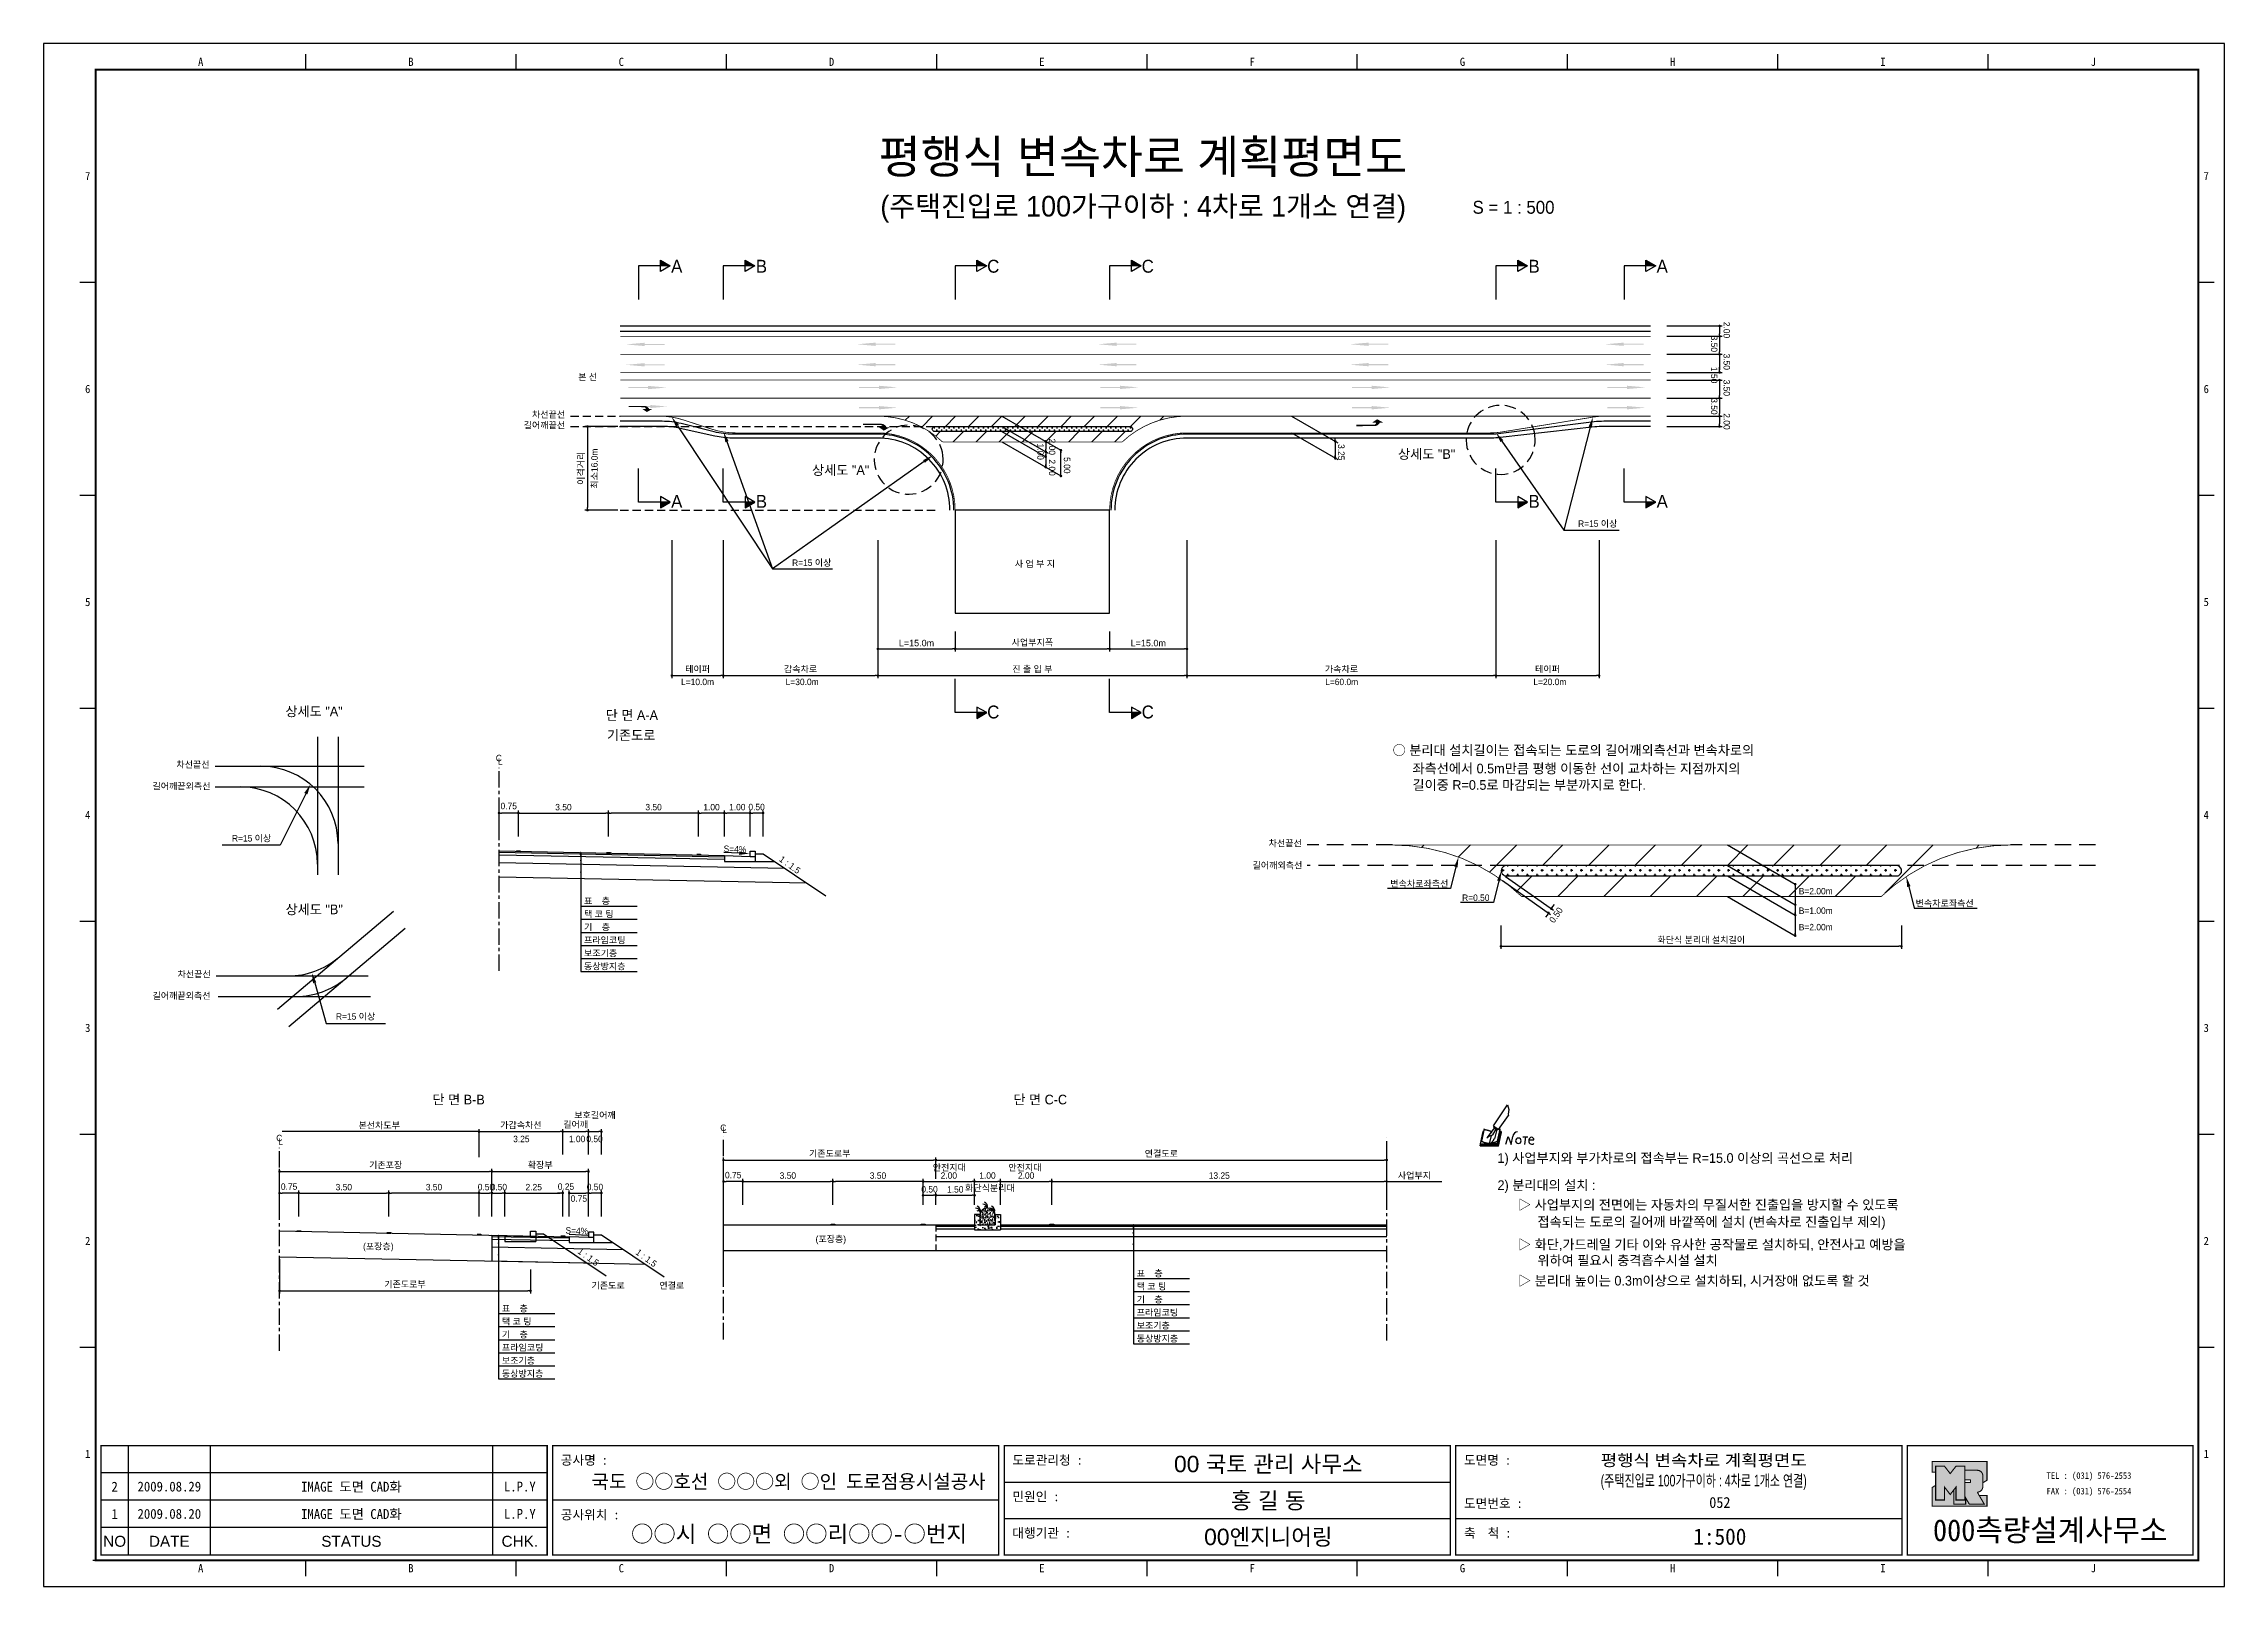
# Model space of a CAD drawing. Header units: millimetres. Extents: x 517 to 940, y 0 to 299.
import ezdxf
from ezdxf.enums import TextEntityAlignment as Align

# ---------------------------------------------------------------- set-up
doc = ezdxf.new("R2010")
doc.units = ezdxf.units.MM
doc.linetypes.add('CENTER', pattern=[50.8, 31.75, -6.35, 6.35, -6.35])
doc.linetypes.add('HIDDEN', pattern=[9.525, 6.35, -3.175])
for name, color, linetype in [('CC-GSTR-0004', 4, 'Continuous'), ('CM-LANE-0030', 30, 'Continuous'), ('CZ-DIMT-0002', 7, 'Continuous'), ('CZ-EXST-0002', 1, 'Continuous'), ('CZ-LIN1-0007', 7, 'Continuous'), ('CZ-LIN2-0003', 3, 'Continuous'), ('CZ-LINE-0001', 7, 'Continuous'), ('CZ-TEXT-BOX0', 7, 'Continuous'), ('TITLE', 7, 'Continuous')]:
    doc.layers.add(name, color=color, linetype=linetype)
doc.styles.add('견고딕', font='arial.ttf')
doc.styles.add('돋움', font='')
doc.styles.add('돋음체', font='')
doc.styles.get('돋움').set_extended_font_data('Dotum')
doc.styles.get('돋음체').set_extended_font_data('DotumChe')

msp = doc.modelspace()

# ---------------------------------------------------------------- texts
at = {"layer": 'CZ-DIMT-0002', "style": '돋움'}
for s, height, p in [('A', 2.5, (639.62, 256.03)), ('B', 2.5, (656.06, 256.03)), ('C', 2.5, (701.06, 256.03)), ('C', 2.5, (731.06, 256.03)), ('B', 2.5, (806.06, 256.03)), ('A', 2.5, (830.93, 256.03)), ('본 선', 1.25, (622.32, 234.57)), ('길어깨끝선', 1.25, (613.93, 225.18)), ('차선끝선', 1.25, (614.73, 227.27)), ('상세도 "B"', 1.875, (785.2, 219.59)), ('상세도 "A"', 1.875, (671.44, 216.47)), ('A', 2.5, (639.62, 210.4)), ('B', 2.5, (656.06, 210.4)), ('B', 2.5, (806.06, 210.4)), ('A', 2.5, (830.93, 210.4)), ('R=15 이상', 1.25, (818.41, 206.08)), ('R=15 이상', 1.25, (665.82, 198.5)), ('사 업 부 지', 1.25, (709.15, 198.28)), ('L=10.0m', 1.25, (643.66, 175.37)), ('L=30.0m', 1.25, (663.96, 175.37)), ('L=60.0m', 1.25, (768.7, 175.37)), ('L=20.0m', 1.25, (809.12, 175.37)), ('C', 2.5, (701.06, 169.53)), ('C', 2.5, (731.06, 169.53)), ('C', 1.25, (605.08, 160.6)), ('차선끝선', 1.25, (545.7, 159.34)), ('L', 1.25, (605.34, 159.94)), ('길어깨끝외측선', 1.25, (543.47, 155.14)), ('R=15 이상', 1.25, (557.08, 145.02)), ('차선끝선', 1.25, (757.75, 144.06)), ('차선끝선', 1.25, (545.93, 118.65)), ('길어깨끝외측선', 1.25, (543.48, 114.47)), ('R=15 이상', 1.25, (577.27, 110.45)), ('C', 1.25, (648.65, 88.84)), ('L', 1.25, (648.91, 88.44)), ('C', 1.25, (562.45, 86.86)), ('L', 1.25, (562.71, 86.2))]:
    msp.add_text(s, height=height, dxfattribs=at).set_placement(p, align=Align.MIDDLE_CENTER)
for s, rotation, p in [('3.50', 270, (840.4, 242.56)), ('2.00', 270, (842.83, 245.25)), ('3.50', 270, (842.83, 239.09)), ('1.50', 270, (840.4, 236.5)), ('3.50', 270, (842.83, 234.03)), ('3.50', 270, (840.4, 230.42)), ('2.00', 270, (842.83, 227.5)), ('최소16.0m', 90, (624.26, 212.88))]:
    msp.add_text(s, height=1.25, rotation=rotation, dxfattribs=at).set_placement(p)
for s, p in [('○ 분리대 설치길이는 접속되는 도로의 길어깨외측선과 변속차로의', (778.6, 162.12)), ('좌측선에서 0.5m만큼 평행 이동한 선이 교차하는 지점까지의', (782.45, 158.56)), ('길이중 R=0.5로 마감되는 부분까지로 한다.', (782.45, 155.37)), ('1) 사업부지와 부가차로의 접속부는 R=15.0 이상의 곡선으로 처리', (798.95, 82.98)), ('2) 분리대의 설치 :', (798.95, 77.71)), ('▷ 사업부지의 전면에는 자동차의 무질서한 진출입을 방지할 수 있도록', (802.93, 73.91)), ('접속되는 도로의 길어깨 바깥쪽에 설치 (변속차로 진출입부 제외)', (806.71, 70.59)), ('▷ 화단,가드레일 기타 이와 유사한 공작물로 설치하되, 안전사고 예방을', (802.93, 66.19)), ('위하여 필요시 충격흡수시설 설치', (806.71, 63.12)), ('▷ 분리대 높이는 0.3m이상으로 설치하되, 시거장애 없도록 할 것', (802.93, 59.17))]:
    msp.add_text(s, height=1.875, dxfattribs=at).set_placement(p, align=Align.MIDDLE_LEFT)
for s, rotation, p in [('S=4%', 357.7094, (650.92, 142.92)), ('1 : 1.5', 323.8881, (661.58, 139.88)), ('S=4%', 357.7094, (620.22, 68.86)), ('1 : 1.5', 323.8881, (622.46, 63.77)), ('1 : 1.5', 323.8881, (633.71, 63.57))]:
    msp.add_text(s, height=1.25, rotation=rotation, dxfattribs=at).set_placement(p, align=Align.MIDDLE_CENTER)
for s, p in [('길어깨외측선', (751.4, 139.15)), ('변속차로좌측선', (778.14, 135.59)), ('표    층', (621.62, 132.22)), ('R=0.50', (792.08, 132.87)), ('B=2.00m', (857.44, 134.14)), ('B=1.00m', (857.44, 130.35)), ('변속차로좌측선', (880.13, 131.79)), ('기    층', (621.62, 127.16)), ('택 코 팅', (621.62, 129.69)), ('B=2.00m', (857.44, 127.16)), ('프라임코팅', (621.62, 124.62)), ('보조기층', (621.62, 122.09)), ('동상방지층', (621.62, 119.56)), ('3.25', (607.86, 86.05)), ('1.00', (618.68, 86.05)), ('0.50', (622.07, 86.05)), ('안전지대', (689.32, 80.51)), ('안전지대', (703.99, 80.51)), ('화단식분리대', (695.59, 76.54)), ('사업부지', (779.6, 78.95)), ('(포장층)', (666.57, 66.63)), ('(포장층)', (578.72, 65.22)), ('표    층', (728.91, 59.97)), ('기존도로', (623.06, 57.61)), ('연결로', (636.25, 57.61)), ('기    층', (728.91, 54.91)), ('택 코 팅', (728.91, 57.44)), ('표    층', (605.67, 53.17)), ('택 코 팅', (605.67, 50.64)), ('프라임코팅', (728.91, 52.38)), ('보조기층', (728.91, 49.85)), ('프라임코팅', (605.67, 45.57)), ('기    층', (605.67, 48.1)), ('동상방지층', (728.91, 47.32)), ('보조기층', (605.67, 43.04)), ('동상방지층', (605.67, 40.51))]:
    msp.add_text(s, height=1.25, dxfattribs=at).set_placement(p)
at = {"layer": 'CZ-DIMT-0002', "char_height": 1.25, "attachment_point": 5, "style": '돋움'}
for s, insert, rotation in [('1.00', (710.23, 220.04), 270), ('\\A1;2.00', (712.49, 221), 270), ('3.25', (768.62, 219.93), 270), ('2.00', (712.49, 216.96), 270), ('5.00', (715.38, 217.39), 270), ('\\A1;0.50', (810.32, 130.12), 54.9032)]:
    msp.add_mtext(s, dxfattribs=dict(at, insert=insert, rotation=rotation))
at = {"layer": 'CZ-DIMT-0002', "insert": (581.86, 89.24), "char_height": 1.25, "attachment_point": 5, "style": '돋움'}
msp.add_mtext('본선차도부', dxfattribs=at)
at = {"layer": 'CZ-LINE-0001', "insert": (621.08, 216.81), "char_height": 1.25, "attachment_point": 5, "rotation": 90, "style": '돋움'}
msp.add_mtext('\\A1;이격거리', dxfattribs=at)
at = {"layer": 'CZ-LINE-0001', "char_height": 1.25, "attachment_point": 5, "style": '돋움'}
for s, insert in [('\\A1;{\\fArial|b0|i0|c0|p32;L=15.0m}', (686.16, 182.9)), ('\\A1;사업부지폭', (708.66, 182.96)), ('\\A1;{\\fArial|b0|i0|c0|p32;L=15.0m}', (731.16, 182.9)), ('\\A1;테이퍼', (643.66, 177.79)), ('\\A1;감속차로', (663.66, 177.79)), ('\\A1;진 출 입 부', (708.66, 177.79)), ('\\A1;가속차로', (768.66, 177.79)), ('\\A1;테이퍼', (808.66, 177.79)), ('\\A1;0.75', (607, 151.28)), ('\\A1;3.50', (617.62, 151.06)), ('\\A1;3.50', (635.12, 151.06)), ('\\A1;1.00', (646.37, 151.06)), ('\\A1;1.00', (651.37, 151.06)), ('\\A1;0.50', (655.12, 151.08)), ('\\A1;화단식 분리대 설치길이', (838.5, 125.26)), ('\\A1;가감속차선', (609.36, 89.3)), ('\\A1;길어깨', (619.99, 89.42)), ('\\A1;보호길어깨', (623.74, 91.22)), ('\\A1;기존포장', (583.11, 81.55)), ('\\A1;확장부', (613.11, 81.55)), ('\\A1;기존도로부', (669.32, 83.79)), ('\\A1;연결도로', (733.69, 83.78)), ('\\A1;0.75', (564.36, 77.42)), ('\\A1;3.50', (574.99, 77.32)), ('\\A1;3.50', (592.49, 77.32)), ('\\A1;0.50', (602.58, 77.33)), ('\\A1;0.50', (605.08, 77.33)), ('\\A1;2.25', (611.86, 77.32)), ('\\A1;0.25', (618.11, 77.42)), ('\\A1;0.50', (623.74, 77.34)), ('\\A1;0.75', (650.57, 79.66)), ('\\A1;3.50', (661.19, 79.56)), ('\\A1;3.50', (678.69, 79.56)), ('\\A1;0.50', (688.69, 76.9)), ('\\A1;2.00', (692.44, 79.56)), ('\\A1;1.50', (693.69, 76.88)), ('\\A1;1.00', (699.94, 79.56)), ('\\A1;2.00', (707.44, 79.56)), ('\\A1;13.25', (744.94, 79.56)), ('\\A1;0.75', (620.61, 75.1)), ('\\A1;기존도로부', (586.86, 58.41))]:
    msp.add_mtext(s, dxfattribs=dict(at, insert=insert))
at = {"layer": 'CZ-TEXT-BOX0', "style": '돋움'}
for s, p in [('상세도 "A"', (569.21, 169.65)), ('단 면 A-A', (630.9, 168.92)), ('기존도로', (630.76, 165.03)), ('상세도 "B"', (569.23, 131.22)), ('단 면 B-B', (597.27, 94.32)), ('단 면 C-C', (710.18, 94.32))]:
    msp.add_text(s, height=1.875, dxfattribs=at).set_placement(p, align=Align.MIDDLE_CENTER)
at = {"layer": 'TITLE', "color": 3, "linetype": 'Continuous', "style": '돋음체'}
for s, p in [('A', (547.2, 295.7)), ('B', (588.02, 295.7)), ('C', (628.85, 295.7)), ('D', (669.67, 295.7)), ('E', (710.5, 295.7)), ('F', (751.32, 295.7)), ('G', (792.15, 295.7)), ('H', (832.97, 295.7)), ('I', (873.79, 295.7)), ('J', (914.62, 295.7)), ('7', (525.27, 273.53)), ('7', (936.54, 273.53)), ('6', (525.27, 232.2)), ('6', (936.54, 232.2)), ('5', (525.27, 190.87)), ('5', (936.54, 190.87)), ('4', (525.27, 149.54)), ('4', (936.54, 149.54)), ('3', (525.27, 108.22)), ('3', (936.54, 108.22)), ('2', (525.27, 66.89)), ('2', (936.54, 66.89)), ('1', (525.27, 25.56)), ('1', (936.54, 25.56)), ('A', (547.2, 3.38)), ('B', (588.02, 3.38)), ('C', (628.85, 3.38)), ('D', (669.67, 3.38)), ('E', (710.5, 3.38)), ('F', (751.32, 3.38)), ('G', (792.15, 3.38)), ('H', (832.97, 3.38)), ('I', (873.79, 3.38)), ('J', (914.62, 3.38))]:
    msp.add_text(s, height=1.59, dxfattribs=at).set_placement(p, align=Align.MIDDLE)
at = {"layer": 'TITLE', "style": '돋움'}
for s, height, p in [('평행식 변속차로 계획평면도', 6.5, (730.12, 277.31)), ('(주택진입로 100가구이하 : 4차로 1개소 연결)', 4, (730.17, 267.68))]:
    msp.add_text(s, height=height, dxfattribs=at).set_placement(p, align=Align.MIDDLE_CENTER)
msp.add_text('S = 1 : 500', height=2.5, dxfattribs=at).set_placement((794.11, 267.47), align=Align.MIDDLE_LEFT)
at = {"layer": 'TITLE', "style": '돋음체'}
for s, p in [('공사명 : ', (617.11, 23.46)), ('도로관리청 :', (704.78, 23.46)), ('도면명 :', (792.45, 23.46)), ('민원인 :', (704.78, 16.38)), ('도면번호 :', (792.45, 15.06)), ('공사위치 :', (617.11, 12.85)), ('대행기관 :', (704.78, 9.31)), ('축  척 :', (792.45, 9.31))]:
    msp.add_text(s, height=1.804, dxfattribs=at).set_placement(p)
at = {"layer": 'TITLE', "color": 7, "linetype": 'Continuous'}
for s, height, style, p in [('00 국토 관리 사무소', 3.1832, '견고딕', (754.45, 23.63)), ('국도 ○○호선 ○○○외 ○인 도로점용시설공사', 2.7, '돋음체', (661.33, 20.24)), ('홍 길 동', 3.183, '견고딕', (754.45, 16.56)), ('○○시 ○○면 ○○리○○-○번지', 3.1832, '돋음체', (663.35, 10.08)), ('00엔지니어링', 3.183, '견고딕', (754.45, 9.49))]:
    msp.add_text(s, height=height, dxfattribs=dict(at, style=style)).set_placement(p, align=Align.MIDDLE)
at = {"layer": 'TITLE', "style": '돋움'}
for s, width, p, p2 in [('평행식 변속차로 계획평면도', 1.010039, (818.99, 23.2), (858.99, 23.2)), ('(주택진입로 100가구이하 : 4차로 1개소 연결)', 0.618876, (818.99, 19.25), (858.99, 19.25))]:
    msp.add_text(s, height=2.25, dxfattribs=dict(at, width=width)).set_placement(p, p2, align=Align.FIT)
at = {"layer": 'TITLE', "color": 180, "style": '돋음체'}
for s, p in [('TEL : (031) 576-2553', (905.55, 20.72)), ('FAX : (031) 576-2554', (905.55, 17.7))]:
    msp.add_text(s, height=1.2733, dxfattribs=at).set_placement(p)
at = {"layer": 'TITLE', "color": 1, "linetype": 'Continuous', "style": '돋음체'}
msp.add_text('2', height=1.91, dxfattribs=at).set_placement((530.5, 19.21), align=Align.MIDDLE)
at = {"layer": 'TITLE', "linetype": 'Continuous'}
for s, height, style, p in [('2009.08.29', 1.91, '돋음체', (541.11, 19.21)), ('L.P.Y', 1.91, '돋음체', (609.15, 19.21)), ('052', 2.122, '돋음체', (842.12, 16.12)), ('1', 1.91, '돋음체', (530.5, 13.91)), ('2009.08.20', 1.91, '돋음체', (541.11, 13.91)), ('L.P.Y', 1.91, '돋음체', (609.15, 13.91)), ('NO', 2.122, '견고딕', (530.5, 8.6)), ('DATE', 2.122, '견고딕', (541.11, 8.6)), ('STATUS', 2.122, '견고딕', (576.46, 8.6)), ('CHK.', 2.122, '견고딕', (609.15, 8.6)), ('1:500', 3.183, '돋음체', (842.12, 9.49))]:
    msp.add_text(s, height=height, dxfattribs=dict(at, style=style)).set_placement(p, align=Align.MIDDLE)
at = {"layer": 'TITLE', "style": '돋음체'}
for p in [(576.46, 19.21), (576.46, 13.91)]:
    msp.add_text('IMAGE 도면 CAD화', height=1.9099, dxfattribs=at).set_placement(p, align=Align.MIDDLE)
at = {"layer": 'TITLE', "color": 180, "style": '돋음체'}
msp.add_text('000측량설계사무소', height=4.244, dxfattribs=at).set_placement((906.25, 8.63), align=Align.CENTER)

# ---------------------------------------------------------------- blocks, each defined once
blk = doc.blocks.new('note')
for p, q in [((0.85, 3.5), (3.53, 7.57)), ((1.8, 2.79), (3.74, 5.46)), ((3.53, 7.57), (3.8, 6.64)), ((3.8, 6.64), (3.69, 5.72)), ((3.69, 5.72), (3.74, 5.46)), ((-1.24, 2.36), (-1.77, 0)), ((-1.77, 0), (1.77, 0)), ((-1.77, 0), (-1.77, -0.3)), ((-1.53, 0.52), (-1.55, 0.54)), ((-1.01, 2.9), (-1.53, 0.52)), ((-1.48, 0.48), (-1.53, 0.52)), ((-1.43, 0.44), (-1.48, 0.48)), ((-1.38, 0.41), (-1.43, 0.44)), ((-1.33, 0.4), (-1.38, 0.41)), ((-1.27, 0.37), (-1.33, 0.4)), ((-1.22, 0.35), (-1.27, 0.37)), ((-1.13, 2.36), (-1.24, 2.36)), ((-1.17, 0.33), (-1.22, 0.35)), ((-1.12, 0.32), (-1.17, 0.33)), ((-1.02, 0.25), (-1.12, 0.32)), ((-0.97, 0.22), (-1.02, 0.25)), ((-1, 2.9), (-1.01, 2.9)), ((-0.98, 2.85), (-1, 2.9)), ((-0.95, 2.8), (-0.98, 2.85)), ((-0.93, 0.21), (-0.97, 0.22)), ((-0.9, 2.75), (-0.95, 2.8)), ((-0.88, 0.19), (-0.93, 0.21)), ((-0.85, 2.72), (-0.9, 2.75)), ((-0.8, 0.18), (-0.88, 0.19)), ((-0.79, 2.69), (-0.85, 2.72)), ((-0.75, 0.17), (-0.8, 0.18)), ((-0.74, 2.68), (-0.79, 2.69)), ((-0.7, 0.16), (-0.75, 0.17)), ((-0.69, 2.65), (-0.74, 2.68)), ((-0.64, 0.15), (-0.7, 0.16)), ((-0.64, 2.65), (-0.69, 2.65)), ((-0.59, 2.63), (-0.64, 2.65)), ((-0.58, 0.14), (-0.64, 0.15)), ((-0.54, 2.62), (-0.59, 2.63)), ((-0.53, 0.13), (-0.58, 0.14)), ((-0.48, 2.61), (-0.54, 2.62)), ((-0.48, 0.12), (-0.53, 0.13)), ((-0.43, 2.61), (-0.48, 2.61)), ((-0.43, 0.11), (-0.48, 0.12)), ((0.75, 2.77), (-0.46, 1.16)), ((0.37, 2.24), (-0.46, 1.16)), ((-0.46, 1.16), (-0.08, 1.47)), ((-0.38, 2.59), (-0.43, 2.61)), ((-0.38, 0.08), (-0.43, 0.11)), ((-0.33, 2.59), (-0.38, 2.59)), ((-0.29, 0.06), (-0.38, 0.08)), ((-0.27, 2.58), (-0.33, 2.59)), ((-0.23, 0.05), (-0.29, 0.06)), ((-0.22, 2.57), (-0.27, 2.58)), ((-0.16, 0.04), (-0.23, 0.05)), ((-0.17, 2.56), (-0.22, 2.57)), ((-0.12, 2.55), (-0.17, 2.56)), ((-0.11, 0.03), (-0.16, 0.04)), ((-0.07, 2.53), (-0.12, 2.55)), ((-0.04, 0.02), (-0.11, 0.03)), ((-0.08, 1.47), (0.72, 1.75)), ((-0.01, 2.51), (-0.07, 2.53)), ((-0.05, -0.3), (-0.05, 0)), ((0, 0), (-0.04, 0.02)), ((0.04, 2.5), (-0.01, 2.51)), ((0.37, 1.63), (0, 0)), ((0, 0), (1.6, 0.53)), ((0, 0), (1.65, 0.18)), ((0, 0.01), (0.06, 0.04)), ((0, -0.3), (0, 0)), ((0.09, 2.48), (0.04, 2.5)), ((0.05, -0.3), (0.05, 0)), ((0.06, 0.04), (0.11, 0.07)), ((0.14, 2.48), (0.09, 2.48)), ((0.11, 0.07), (0.16, 0.09)), ((0.2, 2.47), (0.14, 2.48)), ((0.16, 0.09), (0.21, 0.12)), ((0.26, 2.43), (0.18, 2.46)), ((0.21, 0.12), (0.27, 0.14)), ((0.34, 2.4), (0.26, 2.43)), ((0.27, 0.14), (0.36, 0.19)), ((0.45, 2.37), (0.34, 2.4)), ((0.36, 0.19), (0.41, 0.22)), ((0.41, 0.22), (0.46, 0.27)), ((0.46, 0.27), (0.51, 0.3)), ((0.51, 0.3), (0.56, 0.34)), ((0.56, 0.34), (0.6, 0.4)), ((0.6, 0.4), (0.64, 0.45)), ((0.64, 0.45), (0.67, 0.51)), ((0.67, 0.51), (0.74, 0.58)), ((0.72, 1.75), (1.16, 2.53)), ((0.74, 0.58), (0.79, 0.63)), ((1, 3.1), (0.75, 2.77)), ((0.79, 0.63), (0.83, 0.68)), ((0.83, 0.68), (0.86, 0.73)), ((0.85, 3.5), (1.8, 2.79)), ((1, 3.4), (0.85, 3.21)), ((0.85, 3.21), (1.52, 2.71)), ((0.86, 0.73), (0.89, 0.79)), ((0.89, 0.84), (0.92, 0.89)), ((0.89, 0.79), (0.89, 0.84)), ((0.92, 0.89), (0.96, 0.95)), ((0.96, 0.95), (1.01, 0.97)), ((1.47, 2.74), (1.01, 0.97)), ((1.16, 2.53), (1.37, 2.82)), ((2.13, 2.84), (1.44, 2.63)), ((1.52, 2.71), (1.66, 2.9)), ((1.6, 0.53), (2.13, 2.84)), ((1.65, 0.18), (2.19, 2.48)), ((1.77, 0), (2.3, 2.36)), ((1.77, -0.3), (2.3, 2.07)), ((1.77, -0.38), (2.3, 1.99)), ((1.77, -0.44), (2.3, 1.93)), ((1.77, 0), (1.77, -0.3)), ((2.19, 2.48), (2.04, 2.47)), ((2.3, 2.36), (2.16, 2.36)), ((2.3, 2.36), (2.3, 2.07)), ((3.21, -0.08), (3.68, 1.4)), ((3.68, 1.4), (4.26, -0.14)), ((4.26, -0.14), (4.56, 1.44)), ((6.55, 1.34), (7.46, 1.34)), ((7.01, 1.34), (6.87, -0.11)), ((7.71, 0.77), (7.71, 0.55)), ((7.71, 0.77), (8.67, 0.77)), ((-1.77, -0.3), (1.77, -0.3)), ((-1.77, -0.43), (-1.77, -0.3)), ((-1.77, -0.37), (1.77, -0.37)), ((-1.77, -0.43), (1.77, -0.43))]:
    blk.add_line(p, q)
for centre, major_axis, start_param, end_param in [((0.4, 2.31), (0.0702, 0.0702), 3.283946, 6.425539), ((5.68, 1.23), (-0.806, 0.806), -0.591174, 0.597824), ((5.66, 0.58), (-0.378, 0.378), 3.926991, 10.210176), ((8.3, 0.49), (0.422, 0.422), 2.265602, 4.634911), ((8.19, 0.77), (-0.342, 0.342), 3.926991, 7.068583)]:
    blk.add_ellipse(centre, major_axis=major_axis, ratio=1, start_param=start_param, end_param=end_param)
blk = doc.blocks.new('_Dot')
at = {"color": 0, "linetype": 'ByBlock', "lineweight": -2}
blk.add_line((-0.5, 0), (-1, 0), dxfattribs=at)
at = {"color": 0, "linetype": 'ByBlock', "const_width": 0.5}
blk.add_lwpolyline([(-0.25, 0, 1), (0.25, 0, 1)], format="xyb", close=True, dxfattribs=at)

# ---------------------------------------------------------------- hatches: boundary and pattern name
at = {"layer": 'CM-LANE-0030'}
h = msp.add_hatch(dxfattribs=at)
h.set_pattern_fill('ANSI31', color=256, style=0)
h.set_pattern_definition([(45, (23.2348, 9.913), (-2.245064, 2.245064), [])])
h.paths.add_polyline_path([(726.11, 221.94, -0.191871), (738.66, 226.94), (678.66, 226.94, -0.191871), (691.21, 221.94)])
h.paths.add_polyline_path([(689.57, 223.94, 0.002096), (689.44, 224.03, -0.732581), (689.73, 224.94), (727.59, 224.94, -0.732581), (727.88, 224.03, 0.002096), (727.75, 223.94)], flags=16)
h = msp.add_hatch(dxfattribs=at)
h.set_pattern_fill('ANSI31', color=256, scale=2, style=0)
h.set_pattern_definition([(45, (-501.34, 599.83), (-4.490128, 4.490128), [])])
h.paths.add_polyline_path([(873.45, 133.72, -0.191871), (898.55, 143.72), (778.55, 143.72, -0.191871), (803.65, 133.72)])
h.paths.add_polyline_path([(800.37, 137.72, 0.002096), (800.11, 137.91, -0.732581), (800.69, 139.72), (876.41, 139.72, -0.732581), (876.99, 137.91, 0.002096), (876.73, 137.72)], flags=16)
at = {"layer": 'CZ-EXST-0002'}
h = msp.add_hatch(dxfattribs=at)
h.set_pattern_fill('AR-CONC', color=256, scale=0.01, style=0)
h.set_pattern_definition([(50, (-410.6781, 3552.855), (1.8218467, -0.15939086), [0.1905, -2.0955]), (355, (-410.678, 3552.855), (-0.3524283, 1.9105664), [0.1524, -1.6764]), (100.451, (-410.5263, 3552.8417), (1.469425, 1.7511669), [0.1619, -1.7809]), (46.1842, (-410.678, 3553.363), (2.7107904, -0.4204233), [0.28575, -3.14325]), (96.6356, (-410.4522, 3553.328), (2.3740423, 2.4742556), [0.24285, -2.67135]), (351.184, (-410.678, 3553.363), (2.374046, 2.4742512), [0.2286, -2.5146]), (21, (-410.4241, 3553.236), (1.5161488, -1.0226552), [0.1905, -2.0955]), (326, (-410.424, 3553.236), (0.6180203, 1.8418797), [0.1524, -1.6764]), (71.4514, (-410.2977, 3553.1508), (2.1341649, 0.8192286), [0.1619, -1.7809]), (37.5, (-410.6781, 3552.855), (0.03088603, 0.84555039), [0, -1.65608, 0, -1.7018, 0, -1.68275]), (7.5, (-410.6781, 3552.855), (0.66819663, 1.00180575), [0, -0.97028, 0, -1.61798, 0, -0.64135]), (327.5, (-411.2445, 3552.855), (1.35590595, -0.05728744), [0, -0.635, 0, -1.9812, 0, -2.6289]), (317.5, (-411.4985, 3552.855), (1.4812918, 0.2542649), [0, -0.8255, 0, -1.31572, 0, -1.8669])])
h.paths.add_polyline_path([(702.44, 69.01), (702.44, 72.01), (701.44, 72.01), (701.44, 70.01), (698.44, 70.01), (698.44, 72.01), (697.44, 72.01), (697.44, 69.01)])
h = msp.add_hatch(dxfattribs=at)
h.set_pattern_fill('AR-SAND', color=256, scale=0.01, style=0)
h.set_pattern_definition([(37.5, (-410.6781, 3552.85503), (-0.016000313, 0.489413237), [0, -0.38608, 0, -0.4318, 0, -0.41275]), (7.5, (-410.6781, 3552.855), (0.44952328, 0.7168251), [0, -0.20828, 0, -0.34798, 0, -0.13335]), (327.5, (-410.9905, 3552.85503), (0.79099237, 0.001437185), [0, -0.127, 0, -0.4572, 0, -0.5969]), (317.5, (-410.9905, 3552.855), (0.76355645, 0.22292932), [0, -0.0635, 0, -0.29972, 0, -0.3429])])
edge = h.paths.add_edge_path()
edge.add_ellipse((699.94, 72.01), major_axis=(-1.5, 0), ratio=0.829212, start_angle=180, end_angle=360)
edge.add_line((698.44, 72.01), (698.44, 70.01))
edge.add_line((698.44, 70.01), (701.44, 70.01))
edge.add_line((701.44, 70.01), (701.44, 72.01))
msp.add_hatch(color=256, dxfattribs=at).paths.add_polyline_path([(687.82, 70.01), (687.82, 70.13), (687.07, 70.13), (687.07, 70.01)])
at = {"layer": 'CZ-LIN1-0007'}
for points in [[(633.41, 241.19), (633.41, 240.97), (637.24, 240.97), (637.24, 240.76), (633.41, 240.76), (633.41, 240.54), (629.76, 240.86)], [(633.41, 237.23), (633.41, 237.01), (637.24, 237.01), (637.24, 236.8), (633.41, 236.8), (633.41, 236.58), (629.76, 236.9)], [(678.24, 241.21), (678.24, 241), (682.07, 241), (682.07, 240.79), (678.24, 240.79), (678.24, 240.57), (674.59, 240.89)], [(678.24, 237.26), (678.24, 237.04), (682.07, 237.04), (682.07, 236.83), (678.24, 236.83), (678.24, 236.61), (674.59, 236.93)], [(725.04, 241.21), (725.04, 241), (728.87, 241), (728.87, 240.79), (725.04, 240.79), (725.04, 240.57), (721.39, 240.89)], [(725.04, 237.26), (725.04, 237.04), (728.87, 237.04), (728.87, 236.83), (725.04, 236.83), (725.04, 236.61), (721.39, 236.93)], [(773.94, 241.21), (773.94, 241), (777.76, 241), (777.76, 240.79), (773.94, 240.79), (773.94, 240.57), (770.29, 240.89)], [(773.94, 237.26), (773.94, 237.04), (777.76, 237.04), (777.76, 236.83), (773.94, 236.83), (773.94, 236.61), (770.29, 236.93)], [(823.47, 241.21), (823.47, 241), (827.3, 241), (827.3, 240.79), (823.47, 240.79), (823.47, 240.57), (819.82, 240.89)], [(823.47, 237.26), (823.47, 237.04), (827.3, 237.04), (827.3, 236.83), (823.47, 236.83), (823.47, 236.61), (819.82, 236.93)], [(634.02, 232.81), (634.02, 232.59), (630.2, 232.6), (630.2, 232.38), (634.02, 232.38), (634.02, 232.17), (637.67, 232.49)], [(633.38, 228.92, -0.267976), (634.28, 228.32), (634.84, 228.32), (633.81, 227.74), (632.97, 228.31), (633.59, 228.32, 0.504994), (633.31, 228.68), (630.26, 228.7), (630.26, 228.94)], [(634.51, 229.1), (634.51, 228.9), (631.08, 228.9), (631.08, 228.71), (634.51, 228.71), (634.51, 228.52), (637.78, 228.81)], [(678.85, 232.84), (678.85, 232.62), (675.03, 232.62), (675.03, 232.41), (678.85, 232.41), (678.85, 232.2), (682.5, 232.52)], [(678.85, 228.9), (678.85, 228.69), (675.03, 228.69), (675.03, 228.48), (678.85, 228.47), (678.85, 228.26), (682.5, 228.58)], [(725.65, 232.84), (725.65, 232.62), (721.83, 232.62), (721.83, 232.41), (725.65, 232.41), (725.65, 232.2), (729.3, 232.52)], [(725.65, 228.9), (725.65, 228.69), (721.83, 228.69), (721.83, 228.48), (725.65, 228.47), (725.65, 228.26), (729.3, 228.58)], [(774.55, 232.84), (774.55, 232.62), (770.72, 232.62), (770.72, 232.41), (774.55, 232.41), (774.55, 232.2), (778.2, 232.52)], [(774.55, 228.9), (774.55, 228.69), (770.72, 228.69), (770.72, 228.48), (774.55, 228.47), (774.55, 228.26), (778.2, 228.58)], [(824.08, 232.84), (824.08, 232.62), (820.26, 232.62), (820.26, 232.41), (824.08, 232.41), (824.08, 232.2), (827.73, 232.52)], [(824.08, 228.9), (824.08, 228.69), (820.26, 228.69), (820.26, 228.48), (824.08, 228.47), (824.08, 228.26), (827.73, 228.58)], [(679.33, 225.47, -0.267976), (680.36, 224.78), (680.99, 224.78), (679.82, 224.13), (678.88, 224.77), (679.57, 224.78, 0.504994), (679.26, 225.2), (675.8, 225.22), (675.8, 225.49)], [(775.11, 225.01, 0.267976), (776.13, 225.7), (776.76, 225.69), (775.59, 226.35), (774.65, 225.7), (775.34, 225.7, -0.504994), (775.03, 225.28), (771.57, 225.26), (771.57, 224.99)], [(609.25, 142.49), (609.25, 142.61), (608.5, 142.63), (608.5, 142.5)], [(626.75, 142.14), (626.75, 142.26), (626, 142.28), (626, 142.15)], [(644.25, 141.79), (644.25, 141.91), (643.5, 141.93), (643.5, 141.8)], [(566.61, 68.75), (566.61, 68.87), (565.86, 68.89), (565.86, 68.76)], [(584.11, 68.4), (584.11, 68.52), (583.36, 68.54), (583.36, 68.41)], [(601.61, 68.05), (601.61, 68.17), (600.86, 68.19), (600.86, 68.06)], [(617.86, 67.72), (617.86, 67.85), (617.11, 67.86), (617.11, 67.74)], [(670.32, 70.01), (670.32, 70.13), (669.57, 70.13), (669.57, 70.01)], [(712.82, 70.01), (712.82, 70.13), (712.07, 70.13), (712.07, 70.01)]]:
    msp.add_hatch(color=256, dxfattribs=at).paths.add_polyline_path(points)
at = {"layer": 'CZ-LIN2-0003'}
h = msp.add_hatch(dxfattribs=at)
h.set_pattern_fill('CROSS', color=256, scale=0.075, style=0)
h.set_pattern_definition([(0, (23.23484, 9.913), (0.47625, 0.47625), [0.238125, -0.714375]), (90, (23.3539, 9.79394), (-0.47625, 0.47625), [0.238125, -0.714375])])
h.paths.add_polyline_path([(727.75, 223.94, -0.002096), (727.88, 224.03, 0.732581), (727.59, 224.94), (689.73, 224.94, 0.732581), (689.44, 224.03, -0.002096), (689.57, 223.94)])
h = msp.add_hatch(dxfattribs=at)
h.set_pattern_fill('CROSS', color=256, scale=0.15, style=0)
h.set_pattern_definition([(0, (-501.3398, 599.8301), (0.9525, 0.9525), [0.47625, -1.42875]), (90, (-501.1016, 599.592), (-0.9525, 0.9525), [0.47625, -1.42875])])
h.paths.add_polyline_path([(800.69, 139.72, 0.732581), (800.11, 137.91, -0.002096), (800.37, 137.72), (876.73, 137.72, -0.002096), (876.99, 137.91, 0.732581), (876.41, 139.72)])
at = {"layer": 'CZ-LINE-0001'}
for points in [[(636.46, 257.21), (636.46, 256.11), (638.36, 256.11)], [(652.9, 257.21), (652.9, 256.11), (654.8, 256.11)], [(697.9, 257.21), (697.9, 256.11), (699.8, 256.11)], [(727.9, 257.21), (727.9, 256.11), (729.8, 256.11)], [(802.9, 257.21), (802.9, 256.11), (804.8, 256.11)], [(827.77, 257.21), (827.77, 256.11), (829.68, 256.11)], [(638.36, 210.27), (636.46, 210.27), (636.46, 209.17)], [(654.8, 210.27), (652.9, 210.27), (652.9, 209.17)], [(804.8, 210.27), (802.9, 210.27), (802.9, 209.17)], [(829.68, 210.27), (827.77, 210.27), (827.77, 209.17)], [(699.8, 169.4), (697.9, 169.4), (697.9, 168.3)], [(729.8, 169.4), (727.9, 169.4), (727.9, 168.3)]]:
    msp.add_hatch(color=256, dxfattribs=at).paths.add_polyline_path(points)
at = {"layer": 'TITLE', "ltscale": 150}
h = msp.add_hatch(color=8, dxfattribs=at)
edge = h.paths.add_edge_path()
edge.add_line((893.98, 24.08), (883.32, 24.08))
edge.add_line((883.32, 24.08), (883.32, 22))
edge.add_line((883.32, 22), (884.02, 22))
edge.add_line((884.02, 22), (884.02, 23.18))
edge.add_line((884.02, 23.18), (885.72, 23.18))
edge.add_line((885.72, 23.18), (886.84, 21.73))
edge.add_line((886.84, 21.73), (887.97, 23.18))
edge.add_line((887.97, 23.18), (889.66, 23.18))
edge.add_line((889.66, 23.18), (889.66, 22.38))
edge.add_line((889.66, 22.38), (892.1, 22.38))
edge.add_arc((892.1, 21.31), 1.07, 0, 90, ccw=False)
edge.add_line((893.17, 21.31), (893.17, 19.95))
edge.add_line((893.17, 19.95), (893.98, 20.45))
edge.add_line((893.98, 20.45), (893.98, 24.08))
h.paths.add_polyline_path([(887.53, 18.56), (886.84, 17.68), (885.72, 19.13), (885.72, 16.62), (884.02, 16.62), (884.02, 19.47), (883.32, 19.03), (883.32, 15.4), (893.98, 15.4), (893.98, 17.47), (892.49, 17.47), (893.44, 15.82), (890.54, 15.82), (889.84, 17.03), (889.84, 15.82), (887.53, 15.82)])
msp.add_hatch(color=5, dxfattribs=at).paths.add_polyline_path([(889.66, 23.18), (887.97, 23.18), (886.84, 21.73), (885.72, 23.18), (884.02, 23.18), (884.02, 16.62), (885.72, 16.62), (885.72, 19.13), (886.84, 17.68), (887.97, 19.13), (887.97, 16.62), (889.66, 16.62)])
h = msp.add_hatch(color=161, dxfattribs=at)
edge = h.paths.add_edge_path()
edge.add_arc((892.1, 21.31), 1.07, 360, 450)
edge.add_line((892.1, 22.38), (889.66, 22.38))
edge.add_line((889.66, 22.38), (889.66, 20.53))
edge.add_line((889.66, 20.53), (890.66, 20.53))
edge.add_arc((890.66, 20.41), 0.113, 0, 90, ccw=False)
edge.add_line((890.77, 20.41), (890.77, 20.1))
edge.add_arc((890.66, 20.1), 0.113, 270, 360, ccw=False)
edge.add_line((890.66, 19.99), (889.66, 19.99))
edge.add_line((889.66, 19.99), (889.66, 16.62))
edge.add_line((889.66, 16.62), (887.97, 16.62))
edge.add_line((887.97, 16.62), (887.97, 19.13))
edge.add_line((887.97, 19.13), (887.53, 18.56))
edge.add_line((887.53, 18.56), (887.53, 15.82))
edge.add_line((887.53, 15.82), (889.84, 15.82))
edge.add_line((889.84, 15.82), (889.84, 17.03))
edge.add_line((889.84, 17.03), (890.54, 15.82))
edge.add_line((890.54, 15.82), (893.44, 15.82))
edge.add_line((893.44, 15.82), (892.1, 18.14))
edge.add_arc((892.1, 19.21), 1.07, 270, 360)
edge.add_line((893.17, 19.21), (893.17, 21.31))

# ---------------------------------------------------------------- linework, layer by layer
at = {"color": 0, "linetype": 'ByBlock', "lineweight": -2}
for p, q in [((842.07, 244.19), (842.07, 243.94)), ((842.07, 242.69), (842.07, 242.94)), ((842.07, 242.19), (842.07, 241.94)), ((842.07, 239.19), (842.07, 239.44)), ((842.07, 238.69), (842.07, 238.44)), ((842.07, 235.69), (842.07, 235.94)), ((842.07, 235.69), (842.07, 235.94)), ((842.07, 233.69), (842.07, 233.44)), ((842.07, 233.69), (842.07, 233.44)), ((842.07, 230.69), (842.07, 230.94)), ((842.07, 230.19), (842.07, 229.94)), ((842.07, 227.19), (842.07, 227.44)), ((842.07, 226.69), (842.07, 226.44)), ((842.07, 225.19), (842.07, 225.44)), ((711.24, 221.78), (711.24, 221.53)), ((711.24, 220.28), (711.24, 220.53)), ((767.46, 222.28), (767.46, 222.53)), ((767.46, 221.78), (767.46, 221.53)), ((711.24, 219.78), (711.24, 219.53)), ((711.24, 219.28), (711.24, 219.53)), ((711.24, 217.28), (711.24, 217.53)), ((714.2, 220.08), (714.2, 219.83)), ((767.46, 219.03), (767.46, 219.28)), ((714.2, 215.58), (714.2, 215.83)), ((856.75, 135.87), (856.75, 135.62)), ((809.57, 131.56), (809.72, 131.76)), ((856.75, 131.87), (856.75, 131.62)), ((808.71, 130.33), (808.57, 130.13)), ((856.75, 130.37), (856.75, 130.62)), ((856.75, 126.37), (856.75, 126.62)), ((600.99, 88.1), (600.74, 88.1))]:
    msp.add_line(p, q, dxfattribs=at)
at = {"color": 0, "linetype": 'ByBlock', "const_width": 0.25}
for points in [[(842.07, 244.31, 1), (842.07, 244.56, 1)], [(842.07, 242.31, 1), (842.07, 242.56, 1)], [(842.07, 242.56, 1), (842.07, 242.31, 1)], [(842.07, 238.81, 1), (842.07, 239.06, 1)], [(842.07, 239.06, 1), (842.07, 238.81, 1)], [(842.07, 235.56, 1), (842.07, 235.31, 1)], [(842.07, 235.56, 1), (842.07, 235.31, 1)], [(842.07, 233.81, 1), (842.07, 234.06, 1)], [(842.07, 233.81, 1), (842.07, 234.06, 1)], [(842.07, 230.31, 1), (842.07, 230.56, 1)], [(842.07, 230.56, 1), (842.07, 230.31, 1)], [(842.07, 227.06, 1), (842.07, 226.81, 1)], [(842.07, 226.81, 1), (842.07, 227.06, 1)], [(842.07, 225.06, 1), (842.07, 224.81, 1)], [(711.24, 221.91, 1), (711.24, 222.16, 1)], [(711.24, 219.91, 1), (711.24, 220.16, 1)], [(711.24, 220.16, 1), (711.24, 219.91, 1)], [(714.2, 220.2, 1), (714.2, 220.45, 1)], [(767.46, 221.91, 1), (767.46, 222.16, 1)], [(767.46, 222.16, 1), (767.46, 221.91, 1)], [(711.24, 219.16, 1), (711.24, 218.91, 1)], [(711.24, 217.16, 1), (711.24, 216.91, 1)], [(767.46, 218.91, 1), (767.46, 218.66, 1)], [(714.2, 215.45, 1), (714.2, 215.2, 1)], [(856.75, 136, 1), (856.75, 136.25, 1)], [(809.5, 131.46, 1), (809.36, 131.25, 1)], [(856.75, 132, 1), (856.75, 132.25, 1)], [(808.78, 130.44, 1), (808.93, 130.64, 1)], [(856.75, 130.25, 1), (856.75, 130, 1)], [(856.75, 126.25, 1), (856.75, 126, 1)], [(601.11, 88.1, 1), (601.36, 88.1, 1)]]:
    msp.add_lwpolyline(points, format="xyb", close=True, dxfattribs=at)
at = {"layer": 'CC-GSTR-0004'}
for p, q in [((628.66, 244.44), (828.66, 244.44)), ((628.66, 243.44), (828.66, 243.44)), ((648.87, 141.7), (648.87, 140.5)), ((648.87, 141.7), (653.87, 141.5)), ((648.87, 140.5), (654.87, 140.5)), ((653.87, 141.5), (653.87, 142.5)), ((653.87, 142.5), (654.87, 142.5)), ((653.87, 141.5), (654.87, 141.5)), ((654.87, 142.5), (654.87, 140.5))]:
    msp.add_line(p, q, dxfattribs=at)
for points in [[(693.41, 208.69, 0.414214), (678.66, 223.44), (650.51, 223.44, -0.061321), (646.87, 223.89), (640.45, 225.49, 0.061321), (636.81, 225.94), (628.66, 225.94)], [(692.66, 208.69, 0.414214), (678.66, 222.69), (650.33, 222.69, -0.055385), (647.03, 223.06), (640.29, 224.57), (640.29, 224.57, 0.055385), (636.99, 224.94), (628.66, 224.94)], [(828.66, 225.94), (819.59, 225.94, 0.031099), (817.73, 225.82), (817.73, 225.82), (799.59, 223.56), (799.59, 223.56, -0.031099), (797.73, 223.44), (738.66, 223.44, 0.414214), (723.91, 208.69)], [(828.66, 224.94), (819.5, 224.94), (819.5, 224.94, 0.028015), (817.82, 224.85), (817.82, 224.85), (799.5, 222.78, -0.028015), (797.82, 222.69), (797.82, 222.69), (738.66, 222.69, 0.414214), (724.66, 208.69)]]:
    msp.add_lwpolyline(points, format="xyb", dxfattribs=at)
msp.add_lwpolyline([(623.49, 67.56), (622.49, 67.56), (618.74, 67.71), (618.74, 66.56), (623.49, 66.56), (623.49, 68.56), (622.49, 68.56), (622.49, 67.56)], dxfattribs=at)
at = {"layer": 'CM-LANE-0030', "const_width": 0.15}
for points in [[(628.66, 235.44), (828.66, 235.44)], [(628.66, 233.94), (828.66, 233.94)]]:
    msp.add_lwpolyline(points, dxfattribs=at)
for points in [[(726.11, 221.94), (691.21, 221.94, 0.191871), (678.66, 226.94), (738.66, 226.94), (738.66, 226.94, 0.191871)], [(778.55, 143.72), (898.55, 143.72, 0.191871), (873.45, 133.72), (803.65, 133.72, 0.191871)]]:
    msp.add_lwpolyline(points, format="xyb", close=True, dxfattribs=at)
at = {"layer": 'CZ-EXST-0002'}
for p, q in [((569.87, 164.74), (569.87, 137.96)), ((573.86, 164.74), (573.86, 137.96)), ((549.98, 159), (578.92, 159)), ((549.98, 154.99), (578.92, 154.99)), ((562.08, 111.89), (584.63, 130.88)), ((564.29, 108.53), (586.89, 127.55)), ((550.2, 118.32), (579.68, 118.32)), ((550.62, 114.32), (580.16, 114.32)), ((562.49, 68.83), (606.24, 67.96)), ((606.24, 67.96), (606.24, 66.76)), ((606.24, 67.96), (611.24, 67.76)), ((611.24, 67.76), (611.24, 68.76)), ((611.24, 68.76), (612.24, 68.76)), ((611.24, 67.76), (612.24, 67.76)), ((612.24, 68.76), (612.24, 66.76)), ((612.24, 68.26), (613.74, 68.26)), ((613.74, 68.26), (625.94, 60.12)), ((648.69, 70.01), (689.94, 70.01)), ((687.07, 70.13), (687.82, 70.13)), ((687.82, 70.01), (687.07, 70.01)), ((687.82, 70.13), (687.82, 70.01)), ((562.49, 63.83), (622.17, 62.64)), ((606.24, 66.76), (612.24, 66.76)), ((648.69, 65.01), (689.94, 65.01))]:
    msp.add_line(p, q, dxfattribs=at)
at = {"layer": 'CZ-LIN1-0007'}
for p, q in [((608.5, 142.63), (609.25, 142.61)), ((608.5, 142.5), (609.25, 142.49)), ((609.25, 142.61), (609.25, 142.49)), ((626, 142.28), (626.75, 142.26)), ((626, 142.15), (626.75, 142.14)), ((626.75, 142.26), (626.75, 142.14)), ((643.5, 141.93), (644.25, 141.91)), ((643.5, 141.8), (644.25, 141.79)), ((644.25, 141.91), (644.25, 141.79)), ((565.86, 68.89), (566.61, 68.87)), ((565.86, 68.76), (566.61, 68.75)), ((566.61, 68.87), (566.61, 68.75)), ((583.36, 68.54), (584.11, 68.52)), ((583.36, 68.41), (584.11, 68.4)), ((584.11, 68.52), (584.11, 68.4)), ((600.86, 68.19), (601.61, 68.17)), ((600.86, 68.06), (601.61, 68.05)), ((601.61, 68.17), (601.61, 68.05)), ((617.11, 67.86), (617.86, 67.85)), ((617.11, 67.74), (617.86, 67.72)), ((617.86, 67.85), (617.86, 67.72)), ((669.57, 70.01), (669.57, 70.13)), ((669.57, 70.13), (670.32, 70.13)), ((670.32, 70.01), (669.57, 70.01)), ((670.32, 70.13), (670.32, 70.01)), ((687.07, 70.01), (687.07, 70.13)), ((712.07, 70.13), (712.82, 70.13)), ((712.07, 70.01), (712.07, 70.13)), ((712.82, 70.01), (712.07, 70.01)), ((712.82, 70.13), (712.82, 70.01))]:
    msp.add_line(p, q, dxfattribs=at)
at = {"layer": 'CZ-LIN1-0007', "const_width": 0.15}
for points in [[(628.66, 242.44), (828.66, 242.44)], [(657.47, 226.94), (678.66, 226.94)], [(738.66, 226.94), (779.27, 226.94)]]:
    msp.add_lwpolyline(points, dxfattribs=at)
at = {"layer": 'CZ-LIN1-0007', "linetype": 'HIDDEN', "const_width": 0.15}
for points in [[(628.66, 238.94), (828.66, 238.94)], [(628.66, 230.44), (828.66, 230.44)], [(636.28, 226.94), (657.47, 226.94)], [(779.27, 226.94), (819.87, 226.94)]]:
    msp.add_lwpolyline(points, dxfattribs=at)
at = {"layer": 'CZ-LIN1-0007', "const_width": 0.15}
for points in [[(693.66, 208.69, 0.414214), (678.66, 223.69), (651.04, 223.69), (651.04, 223.69, -0.07872), (646.4, 224.42), (646.4, 224.42), (640.92, 226.2), (640.92, 226.2, 0.07872), (636.28, 226.94), (636.28, 226.94), (628.66, 226.94)], [(828.66, 226.94), (819.87, 226.94, 0.040295), (817.47, 226.75), (817.47, 226.75), (799.86, 223.88), (799.86, 223.88, -0.040295), (797.45, 223.69), (797.45, 223.69), (738.66, 223.69, 0.414214), (723.66, 208.69)]]:
    msp.add_lwpolyline(points, format="xyb", dxfattribs=at)
at = {"layer": 'CZ-LIN2-0003'}
for p, q in [((605.12, 142.57), (648.87, 141.7)), ((605.12, 142.32), (648.87, 141.45)), ((605.12, 141.82), (648.87, 140.95)), ((605.12, 140.32), (660.55, 139.21)), ((654.87, 142), (656.37, 142)), ((654.87, 140.5), (658.62, 140.5)), ((656.37, 142), (668.57, 133.86)), ((605.12, 137.57), (664.8, 136.38)), ((697.44, 72.01), (697.44, 69.01)), ((698.44, 72.01), (697.44, 72.01)), ((698.44, 72.01), (698.44, 70.01)), ((701.44, 72.01), (701.44, 70.01)), ((701.44, 72.01), (702.44, 72.01)), ((702.44, 72.01), (702.44, 69.01)), ((603.74, 68.01), (603.74, 63.01)), ((603.74, 68.01), (618.74, 67.71)), ((603.74, 67.76), (618.74, 67.46)), ((623.49, 68.06), (624.99, 68.06)), ((624.99, 68.06), (637.19, 59.92)), ((689.94, 70.01), (697.44, 70.01)), ((689.94, 69.76), (697.44, 69.76)), ((689.94, 69.26), (697.44, 69.26)), ((689.94, 67.76), (777.44, 67.76)), ((697.44, 69.01), (702.44, 69.01)), ((698.44, 70.01), (701.44, 70.01)), ((702.44, 70.01), (777.44, 70.01)), ((702.44, 69.76), (777.44, 69.76)), ((702.44, 69.26), (777.44, 69.26)), ((603.74, 67.26), (618.74, 66.96)), ((603.74, 65.76), (629.2, 65.25)), ((623.49, 66.56), (627.24, 66.56)), ((689.94, 65.01), (777.44, 65.01)), ((603.74, 63.01), (633.45, 62.41))]:
    msp.add_line(p, q, dxfattribs=at)
for points in [[(689.44, 224.03, -0.732581), (689.73, 224.94), (727.59, 224.94, -0.732581), (727.88, 224.03, 0.002096), (727.75, 223.94), (689.57, 223.94, 0.002096)], [(876.73, 137.72, -0.002096), (876.99, 137.91, 0.732581), (876.41, 139.72), (800.69, 139.72, 0.732581), (800.11, 137.91, -0.002096), (800.37, 137.72)]]:
    msp.add_lwpolyline(points, format="xyb", close=True, dxfattribs=at)
msp.add_lwpolyline([(723.66, 208.69), (693.66, 208.69), (693.66, 188.69), (723.66, 188.69)], close=True, dxfattribs=at)
for centre, radius, start, end in [((558.86, 144), 15, 0, 90), ((554.87, 139.99), 15, 0, 90), ((564.23, 133.32), 15, 270, 310.097), ((565.69, 129.32), 15, 270, 310.097), ((697.67, 72.35), 0.88, 7.8639, 92.7752), ((698.13, 72.32), 0.44, 19.771, 124.0366), ((697.57, 72.69), 1, 347.1802, 67.3267), ((699.07, 73.13), 0.88, 7.8639, 92.7752), ((699.53, 73.1), 0.44, 19.771, 124.0366), ((698.96, 73.48), 1, 347.1802, 67.3267), ((700.46, 72.35), 0.88, 7.8639, 92.7752), ((700.92, 72.32), 0.44, 19.771, 124.0366), ((700.36, 72.69), 1, 347.1802, 67.3267)]:
    msp.add_arc(centre, radius, start, end, dxfattribs=at)
msp.add_ellipse((699.94, 72.01), major_axis=(-1.5, 0), ratio=0.829212, start_param=3.141593, end_param=6.283185, dxfattribs=at)
at = {"layer": 'CZ-LINE-0001'}
for p, q in [((638.36, 256.11), (632.22, 256.11)), ((632.22, 256.11), (632.22, 249.57)), ((636.46, 255.01), (636.46, 257.21)), ((636.46, 257.21), (638.36, 256.11)), ((638.36, 256.11), (636.46, 255.01)), ((654.8, 256.11), (648.66, 256.11)), ((648.66, 256.11), (648.66, 249.57)), ((652.9, 255.01), (652.9, 257.21)), ((652.9, 257.21), (654.8, 256.11)), ((654.8, 256.11), (652.9, 255.01)), ((699.8, 256.11), (693.66, 256.11)), ((693.66, 256.11), (693.66, 249.57)), ((697.9, 255.01), (697.9, 257.21)), ((697.9, 257.21), (699.8, 256.11)), ((699.8, 256.11), (697.9, 255.01)), ((729.8, 256.11), (723.66, 256.11)), ((723.66, 256.11), (723.66, 249.57)), ((727.9, 255.01), (727.9, 257.21)), ((727.9, 257.21), (729.8, 256.11)), ((729.8, 256.11), (727.9, 255.01)), ((804.8, 256.11), (798.66, 256.11)), ((798.66, 256.11), (798.66, 249.57)), ((802.9, 255.01), (802.9, 257.21)), ((802.9, 257.21), (804.8, 256.11)), ((804.8, 256.11), (802.9, 255.01)), ((829.68, 256.11), (823.53, 256.11)), ((823.53, 256.11), (823.53, 249.57)), ((827.77, 255.01), (827.77, 257.21)), ((827.77, 257.21), (829.68, 256.11)), ((829.68, 256.11), (827.77, 255.01)), ((831.85, 244.44), (842.57, 244.44)), ((831.85, 242.44), (842.57, 242.44)), ((831.85, 242.44), (842.57, 242.44)), ((842.07, 243.94), (842.07, 242.94)), ((842.07, 241.94), (842.07, 239.44)), ((831.85, 238.94), (842.57, 238.94)), ((831.85, 238.94), (842.57, 238.94)), ((842.07, 238.44), (842.07, 235.94)), ((831.85, 235.44), (842.57, 235.44)), ((831.85, 235.44), (842.57, 235.44)), ((831.85, 233.94), (842.57, 233.94)), ((831.85, 233.94), (842.57, 233.94)), ((842.07, 235.94), (842.07, 236.44)), ((842.07, 233.44), (842.07, 232.94)), ((842.07, 233.44), (842.07, 230.94)), ((831.85, 230.44), (842.57, 230.44)), ((831.85, 230.44), (842.57, 230.44)), ((842.07, 229.94), (842.07, 227.44)), ((628.16, 224.94), (621.78, 224.94)), ((622.28, 224.44), (622.28, 209.19)), ((702.74, 226.94), (714.2, 220.33)), ((702.74, 224.94), (711.74, 219.75)), ((758.96, 226.94), (767.96, 221.75)), ((831.85, 226.94), (842.57, 226.94)), ((831.85, 226.94), (842.57, 226.94)), ((831.85, 224.94), (842.57, 224.94)), ((842.07, 226.44), (842.07, 225.44)), ((702.74, 223.94), (711.24, 219.03)), ((702.74, 221.94), (714.2, 215.33)), ((711.24, 221.53), (711.24, 220.53)), ((714.2, 215.33), (714.2, 220.33)), ((758.96, 223.69), (767.96, 218.5)), ((767.46, 221.53), (767.46, 218.53)), ((632.22, 210.27), (632.22, 216.81)), ((648.66, 210.27), (648.66, 216.81)), ((711.24, 219.53), (711.24, 217.03)), ((798.66, 210.27), (798.66, 216.81)), ((823.53, 210.27), (823.53, 216.81)), ((628.16, 208.69), (621.78, 208.69)), ((638.36, 210.27), (632.22, 210.27)), ((638.36, 210.27), (636.46, 211.37)), ((636.46, 211.37), (636.46, 209.17)), ((636.46, 209.17), (638.36, 210.27)), ((654.8, 210.27), (648.66, 210.27)), ((654.8, 210.27), (652.9, 211.37)), ((652.9, 211.37), (652.9, 209.17)), ((652.9, 209.17), (654.8, 210.27)), ((804.8, 210.27), (798.66, 210.27)), ((804.8, 210.27), (802.9, 211.37)), ((802.9, 211.37), (802.9, 209.17)), ((802.9, 209.17), (804.8, 210.27)), ((829.68, 210.27), (823.53, 210.27)), ((829.68, 210.27), (827.77, 211.37)), ((827.77, 211.37), (827.77, 209.17)), ((827.77, 209.17), (829.68, 210.27)), ((811.81, 204.83), (822.59, 204.83)), ((638.66, 202.87), (638.66, 176.09)), ((648.66, 202.87), (648.66, 176.09)), ((648.66, 202.87), (648.66, 176.09)), ((678.66, 202.87), (678.66, 176.09)), ((738.66, 202.87), (738.66, 176.09)), ((798.66, 202.87), (798.66, 176.09)), ((798.66, 202.87), (798.66, 176.09)), ((818.66, 202.87), (818.66, 176.09)), ((658.22, 197.29), (669.85, 197.29)), ((678.66, 185.15), (678.66, 176.09)), ((678.66, 185.15), (678.66, 181.27)), ((693.66, 185.15), (693.66, 181.27)), ((693.66, 185.15), (693.66, 181.27)), ((723.66, 185.15), (723.66, 181.27)), ((723.66, 185.15), (723.66, 181.27)), ((738.66, 185.15), (738.66, 176.09)), ((738.66, 185.15), (738.66, 181.27)), ((679.16, 181.77), (693.16, 181.77)), ((694.16, 181.77), (723.16, 181.77)), ((724.16, 181.77), (738.16, 181.77)), ((639.16, 176.59), (648.16, 176.59)), ((649.16, 176.59), (678.16, 176.59)), ((679.16, 176.59), (738.16, 176.59)), ((693.66, 169.4), (693.66, 175.94)), ((723.66, 169.4), (723.66, 175.94)), ((739.16, 176.59), (798.16, 176.59)), ((799.16, 176.59), (818.16, 176.59)), ((699.8, 169.4), (693.66, 169.4)), ((699.8, 169.4), (697.9, 170.49)), ((697.9, 170.49), (697.9, 168.3)), ((697.9, 168.3), (699.8, 169.4)), ((729.8, 169.4), (723.66, 169.4)), ((729.8, 169.4), (727.9, 170.49)), ((727.9, 170.49), (727.9, 168.3)), ((727.9, 168.3), (729.8, 169.4)), ((605.12, 145.37), (605.12, 150.42)), ((608.37, 149.92), (605.62, 149.92)), ((608.87, 145.37), (608.87, 150.42)), ((608.87, 145.37), (608.87, 150.42)), ((609.37, 149.92), (625.87, 149.92)), ((626.37, 145.37), (626.37, 150.42)), ((626.37, 145.37), (626.37, 150.42)), ((643.37, 149.92), (626.87, 149.92)), ((643.87, 145.37), (643.87, 150.42)), ((643.87, 145.37), (643.87, 150.42)), ((648.37, 149.92), (644.37, 149.92)), ((648.87, 145.37), (648.87, 150.42)), ((648.87, 145.37), (648.87, 150.42)), ((653.37, 149.92), (649.37, 149.92)), ((653.87, 145.37), (653.87, 150.42)), ((653.87, 147.81), (653.87, 150.42)), ((655.87, 149.92), (654.37, 149.92)), ((656.37, 145.37), (656.37, 150.42)), ((620.97, 142.25), (620.97, 119.17)), ((843.58, 143.72), (856.75, 136.12)), ((843.58, 139.72), (856.75, 132.12)), ((799.95, 136.8), (809.27, 130.25)), ((800.52, 137.62), (809.84, 131.07)), ((843.58, 137.72), (856.75, 130.12)), ((856.75, 136.12), (856.75, 126.12)), ((620.97, 131.83), (631.91, 131.83)), ((809.72, 131.76), (810.01, 132.17)), ((843.58, 133.72), (856.75, 126.12)), ((620.97, 129.3), (631.91, 129.3)), ((799.63, 128.1), (799.63, 123.56)), ((808.57, 130.13), (808.28, 129.72)), ((877.37, 128.1), (877.37, 123.56)), ((620.97, 126.77), (631.91, 126.77)), ((620.97, 124.23), (631.91, 124.23)), ((800.13, 124.06), (876.87, 124.06)), ((620.97, 121.7), (631.91, 121.7)), ((620.97, 119.17), (631.91, 119.17)), ((600.74, 88.1), (562.99, 88.1)), ((601.24, 83.13), (601.24, 88.6)), ((601.24, 83.63), (601.24, 88.6)), ((601.74, 88.1), (616.99, 88.1)), ((617.49, 83.63), (617.49, 88.6)), ((617.49, 83.63), (617.49, 88.6)), ((617.99, 88.1), (621.99, 88.1)), ((622.49, 83.63), (622.49, 88.6)), ((622.49, 83.63), (622.49, 88.6)), ((622.99, 88.1), (624.49, 88.1)), ((624.99, 83.63), (624.99, 88.6)), ((562.49, 76.68), (562.49, 80.85)), ((603.74, 76.68), (603.74, 80.85)), ((603.74, 76.68), (603.74, 80.85)), ((622.49, 76.68), (622.49, 80.85)), ((648.69, 78.92), (648.69, 83.09)), ((649.19, 82.59), (689.44, 82.59)), ((689.94, 78.92), (689.94, 83.09)), ((689.94, 78.92), (689.94, 83.09)), ((690.44, 82.59), (776.94, 82.59)), ((777.44, 78.92), (777.44, 83.09)), ((562.49, 71.63), (562.49, 76.68)), ((562.99, 80.35), (603.24, 80.35)), ((566.24, 71.63), (566.24, 76.68)), ((566.24, 71.63), (566.24, 76.68)), ((583.74, 71.63), (583.74, 76.68)), ((583.74, 71.63), (583.74, 76.68)), ((601.24, 71.63), (601.24, 76.68)), ((601.24, 71.63), (601.24, 76.68)), ((603.74, 71.63), (603.74, 76.68)), ((603.74, 71.63), (603.74, 76.68)), ((604.24, 80.35), (621.99, 80.35)), ((606.24, 71.63), (606.24, 76.68)), ((606.24, 71.63), (606.24, 76.68)), ((617.49, 71.63), (617.49, 76.68)), ((617.49, 71.63), (617.49, 76.68)), ((618.74, 71.63), (618.74, 76.68)), ((618.74, 71.63), (618.74, 76.68)), ((622.49, 74.07), (622.49, 76.68)), ((622.49, 71.63), (622.49, 76.68)), ((624.99, 71.63), (624.99, 76.68)), ((648.69, 58.83), (648.69, 79.24)), ((648.69, 73.86), (648.69, 78.92)), ((651.94, 78.42), (649.19, 78.42)), ((652.44, 73.86), (652.44, 78.92)), ((652.44, 73.86), (652.44, 78.92)), ((652.94, 78.42), (669.44, 78.42)), ((669.94, 73.86), (669.94, 78.92)), ((669.94, 73.86), (669.94, 78.92)), ((686.94, 78.42), (670.44, 78.42)), ((687.44, 73.86), (687.44, 78.92)), ((687.44, 73.86), (687.44, 78.92)), ((687.44, 73.86), (687.44, 76.24)), ((687.94, 78.42), (696.94, 78.42)), ((689.94, 73.86), (689.94, 76.24)), ((689.94, 73.86), (689.94, 76.24)), ((697.44, 73.86), (697.44, 78.92)), ((697.44, 73.86), (697.44, 78.92)), ((697.44, 73.86), (697.44, 76.24)), ((697.94, 78.42), (701.94, 78.42)), ((702.44, 73.86), (702.44, 78.92)), ((702.44, 73.86), (702.44, 78.92)), ((702.94, 78.42), (711.94, 78.42)), ((712.44, 73.86), (712.44, 78.92)), ((712.44, 73.86), (712.44, 78.92)), ((712.94, 78.42), (776.94, 78.42)), ((777.44, 73.86), (777.44, 78.92)), ((777.44, 78.42), (788.16, 78.42)), ((565.74, 76.18), (562.99, 76.18)), ((566.74, 76.18), (583.24, 76.18)), ((600.74, 76.18), (584.24, 76.18)), ((601.74, 76.18), (603.24, 76.18)), ((604.24, 76.18), (605.74, 76.18)), ((606.74, 76.18), (616.99, 76.18)), ((616.99, 76.18), (616.49, 76.18)), ((619.24, 76.18), (619.74, 76.18)), ((619.24, 76.18), (621.99, 76.18)), ((624.49, 76.18), (622.99, 76.18)), ((687.94, 75.74), (689.44, 75.74)), ((690.44, 75.74), (696.94, 75.74)), ((605.02, 67.98), (605.02, 40.12)), ((728.26, 70.01), (728.26, 46.93)), ((562.49, 63.33), (562.49, 56.71)), ((611.24, 61.33), (611.24, 56.71)), ((728.26, 59.58), (739.19, 59.58)), ((562.99, 57.21), (610.74, 57.21)), ((728.26, 57.05), (739.19, 57.05)), ((605.02, 52.78), (615.96, 52.78)), ((728.26, 54.52), (739.19, 54.52)), ((728.26, 51.99), (739.19, 51.99)), ((605.02, 50.25), (615.96, 50.25)), ((605.02, 47.71), (615.96, 47.71)), ((728.26, 49.46), (739.19, 49.46)), ((728.26, 46.93), (739.19, 46.93)), ((605.02, 45.18), (615.96, 45.18)), ((605.02, 42.65), (615.96, 42.65)), ((605.02, 40.12), (615.96, 40.12))]:
    msp.add_line(p, q, dxfattribs=at)
at = {"layer": 'CZ-LINE-0001', "linetype": 'HIDDEN', "ltscale": 0.25}
for p, q in [((619, 226.94), (628.66, 226.94)), ((619, 224.94), (689.73, 224.94)), ((628.66, 208.69), (690.11, 208.69))]:
    msp.add_line(p, q, dxfattribs=at)
at = {"layer": 'CZ-LINE-0001', "linetype": 'HIDDEN', "ltscale": 0.35}
for p, q in [((806.22, 223.13), (806.22, 223.13)), ((691.3, 219.28), (691.3, 219.29))]:
    msp.add_line(p, q, dxfattribs=at)
at = {"layer": 'CZ-LINE-0001', "linetype": 'CENTER', "ltscale": 0.1}
for p, q in [((605.12, 119.29), (605.12, 158.68)), ((562.49, 45.55), (562.49, 84.94)), ((648.69, 47.79), (648.69, 87.17)), ((777.44, 47.54), (777.44, 86.92))]:
    msp.add_line(p, q, dxfattribs=at)
at = {"layer": 'CZ-LINE-0001', "linetype": 'HIDDEN', "ltscale": 0.5}
for p, q in [((778.55, 143.72), (762.03, 143.72)), ((800.69, 139.72), (762.03, 139.72)), ((915.07, 139.72), (876.41, 139.72)), ((915.07, 143.72), (898.55, 143.72))]:
    msp.add_line(p, q, dxfattribs=at)
at = {"layer": 'CZ-LINE-0001', "linetype": 'HIDDEN', "ltscale": 0.2}
msp.add_line((689.94, 70.01), (689.94, 65.01), dxfattribs=at)
at = {"layer": 'CZ-LINE-0001'}
for points in [[(639.74, 225.09), (658.22, 197.29)], [(816.97, 224.81), (811.81, 204.83)], [(649.36, 221.99), (658.22, 197.29)], [(799.8, 222.1), (811.81, 204.83)], [(687.64, 218.14), (658.22, 197.29)], [(567.61, 153.68), (562.6, 143.66), (551.37, 143.66)], [(651.74, 142.14), (648.74, 142.26)], [(790.89, 139.46), (789.84, 135.28), (777.61, 135.28)], [(799.2, 136.74), (798.15, 132.56), (791.8, 132.56)], [(569.33, 116.97), (571.56, 109.09), (583.05, 109.09)], [(622.38, 67.97), (618.74, 68.11)]]:
    msp.add_lwpolyline(points, dxfattribs=at)
at = {"layer": 'CZ-LINE-0001', "extrusion": (0, 0, -1)}
msp.add_lwpolyline([(-878.8, 135.66), (-879.85, 131.48), (-892.08, 131.48)], dxfattribs=at)
at = {"layer": 'CZ-LINE-0001', "linetype": 'HIDDEN', "ltscale": 0.35}
for centre in [(799.57, 222.34), (684.65, 218.5)]:
    msp.add_arc(centre, 6.7, 6.7667, 6.749, dxfattribs=at)
at = {"layer": 'CZ-LINE-0001', "linetype": 'ByBlock'}
for centre, start, end in [((620.97, 141.5), 0, 180), ((620.97, 141.5), 0, 180), ((620.97, 141.5), 180, 0), ((620.97, 141.5), 180, 0), ((620.97, 140.71), 0, 180), ((620.97, 140.71), 0, 180), ((620.97, 140.71), 180, 0), ((620.97, 140.71), 180, 0), ((620.97, 142.19), 0, 180), ((620.97, 142.19), 0, 180), ((620.97, 142.19), 180, 0), ((620.97, 142.19), 180, 0), ((620.97, 141.99), 0, 180), ((620.97, 141.99), 0, 180), ((620.97, 141.99), 180, 0), ((620.97, 141.99), 180, 0), ((620.97, 141.76), 0, 180), ((620.97, 141.76), 0, 180), ((620.97, 141.76), 180, 0), ((620.97, 141.76), 180, 0), ((620.97, 138.47), 0, 180), ((620.97, 138.47), 0, 180), ((620.97, 138.47), 180, 0), ((620.97, 138.47), 180, 0), ((728.26, 69.95), 0, 180), ((728.26, 69.95), 0, 180), ((728.26, 69.95), 180, 0), ((728.26, 69.95), 180, 0), ((728.26, 69.75), 0, 180), ((728.26, 69.75), 0, 180), ((728.26, 69.75), 180, 0), ((728.26, 69.75), 180, 0), ((728.26, 69.51), 0, 180), ((728.26, 69.51), 0, 180), ((728.26, 69.51), 180, 0), ((728.26, 69.51), 180, 0), ((728.25, 69.26), 0, 180), ((728.25, 69.26), 0, 180), ((728.25, 69.26), 180, 0), ((728.25, 69.26), 180, 0), ((728.25, 68.46), 0, 180), ((728.25, 68.46), 0, 180), ((728.25, 68.46), 180, 0), ((728.25, 68.46), 180, 0), ((728.25, 66.23), 0, 180), ((728.25, 66.23), 0, 180), ((728.25, 66.23), 180, 0), ((728.25, 66.23), 180, 0)]:
    msp.add_arc(centre, 0.0625, start, end, dxfattribs=at)
at = {"layer": 'CZ-LINE-0001'}
for centre, start, end in [((605.02, 67.92), 0, 180), ((605.02, 67.92), 0, 180), ((605.02, 67.92), 180, 0), ((605.02, 67.92), 180, 0), ((605.02, 67.72), 0, 180), ((605.02, 67.72), 0, 180), ((605.02, 67.23), 0, 180), ((605.02, 67.23), 0, 180), ((605.02, 67.23), 180, 0), ((605.02, 67.23), 180, 0), ((605.02, 66.44), 0, 180), ((605.02, 66.44), 0, 180), ((605.02, 66.44), 180, 0), ((605.02, 66.44), 180, 0), ((605.02, 64.2), 0, 180), ((605.02, 64.2), 0, 180), ((605.02, 64.2), 180, 0), ((605.02, 64.2), 180, 0), ((605.02, 67.72), 180, 0), ((605.02, 67.72), 180, 0), ((605.02, 67.48), 0, 180), ((605.02, 67.48), 0, 180), ((605.02, 67.48), 180, 0), ((605.02, 67.48), 180, 0)]:
    msp.add_arc(centre, 0.0625, start, end, dxfattribs=at)
for points in [[(639.46, 224.9), (638.63, 226.75), (640.02, 225.27)], [(816.64, 224.89), (817.47, 226.75), (817.29, 224.73)], [(649.05, 221.88), (648.69, 223.87), (649.68, 222.1)], [(799.52, 221.91), (798.66, 223.74), (800.07, 222.29)], [(687.44, 218.41), (689.27, 219.3), (687.83, 217.87)], [(567.31, 153.83), (568.5, 155.47), (567.91, 153.53)], [(651.76, 142.47), (653.74, 142.06), (651.73, 141.8)], [(790.57, 139.54), (791.38, 141.4), (791.21, 139.38)], [(798.87, 136.82), (799.69, 138.68), (799.52, 136.66)], [(569, 116.88), (568.78, 118.9), (569.65, 117.06)]]:
    msp.add_solid(points, dxfattribs=at)
at = {"layer": 'CZ-LINE-0001', "extrusion": (0, 0, -1)}
msp.add_solid([(-879.12, 135.74), (-878.31, 137.6), (-878.48, 135.58)], dxfattribs=at)
at = {"layer": 'TITLE', "color": 7, "linetype": 'Continuous'}
for p, q in [((567.61, 294.19), (567.61, 297.21)), ((608.43, 294.19), (608.43, 297.21)), ((649.26, 294.19), (649.26, 297.21)), ((690.08, 294.19), (690.08, 297.21)), ((730.91, 294.19), (730.91, 297.21)), ((771.73, 294.19), (771.73, 297.21)), ((812.56, 294.19), (812.56, 297.21)), ((853.38, 294.19), (853.38, 297.21)), ((894.21, 294.19), (894.21, 297.21)), ((526.79, 252.86), (523.76, 252.86)), ((938.06, 252.86), (935.03, 252.86)), ((526.79, 211.53), (523.76, 211.53)), ((938.06, 211.53), (935.03, 211.53)), ((526.79, 170.2), (523.76, 170.2)), ((938.06, 170.2), (935.03, 170.2)), ((526.79, 128.87), (523.76, 128.87)), ((938.06, 128.87), (935.03, 128.87)), ((526.79, 87.55), (523.76, 87.55)), ((938.06, 87.55), (935.03, 87.55)), ((526.79, 46.22), (523.76, 46.22)), ((938.06, 46.22), (935.03, 46.22)), ((567.61, 1.86), (567.61, 4.89)), ((608.43, 1.86), (608.43, 4.89)), ((649.26, 1.86), (649.26, 4.89)), ((690.08, 1.86), (690.08, 4.89)), ((730.91, 1.86), (730.91, 4.89)), ((771.73, 1.86), (771.73, 4.89)), ((812.56, 1.86), (812.56, 4.89)), ((853.38, 1.86), (853.38, 4.89)), ((894.21, 1.86), (894.21, 4.89))]:
    msp.add_line(p, q, dxfattribs=at)
at = {"layer": 'TITLE', "ltscale": 150}
for p, q in [((533.15, 27.17), (533.15, 5.95)), ((549.07, 27.17), (549.07, 5.95)), ((603.85, 27.17), (603.85, 5.95)), ((614.46, 21.86), (527.85, 21.86)), ((703.19, 20.1), (789.8, 20.1)), ((614.46, 16.56), (527.85, 16.56)), ((702.13, 16.56), (615.52, 16.56)), ((703.19, 13.02), (789.8, 13.02)), ((790.86, 13.02), (877.47, 13.02)), ((614.46, 11.25), (527.85, 11.25))]:
    msp.add_line(p, q, dxfattribs=at)
at = {"layer": 'TITLE'}
msp.add_line((935.14, 4.89), (526.28, 4.89), dxfattribs=at)
msp.add_lwpolyline([(516.71, -0.15), (940.07, -0.15), (940.07, 299.23), (516.71, 299.23)], close=True, dxfattribs=at)
at = {"layer": 'TITLE', "linetype": 'Continuous', "const_width": 0.403}
msp.add_lwpolyline([(526.79, 4.89), (526.79, 294.19), (935.03, 294.19), (935.03, 4.89)], close=True, dxfattribs=at)
at = {"layer": 'TITLE', "ltscale": 150}
for points, const_width in [([(527.85, 27.17), (614.46, 27.17), (614.46, 5.95), (527.85, 5.95)], 0.265), ([(615.52, 27.17), (702.13, 27.17), (702.13, 5.95), (615.52, 5.95)], 0.265), ([(789.8, 5.95), (703.19, 5.95), (703.19, 27.17), (789.8, 27.17)], 0.265), ([(790.86, 27.17), (877.47, 27.17), (877.47, 5.95), (790.86, 5.95)], 0.265), ([(933.97, 27.17), (933.97, 5.95), (878.53, 5.95), (878.53, 27.17), (933.97, 27.17)], 0.265), ([(889.66, 23.18), (887.97, 23.18), (886.84, 21.73), (885.72, 23.18), (884.02, 23.18), (884.02, 16.62), (885.72, 16.62), (885.72, 19.13), (886.84, 17.68), (887.97, 19.13), (887.97, 16.62), (889.66, 16.62)], 0.212), ([(887.53, 18.56), (886.84, 17.68), (885.72, 19.13), (885.72, 16.62), (884.02, 16.62), (884.02, 19.47), (883.32, 19.03), (883.32, 15.4), (893.98, 15.4), (893.98, 17.47), (892.49, 17.47), (893.44, 15.82), (890.54, 15.82), (889.84, 17.03), (889.84, 15.82), (887.53, 15.82)], 0.212)]:
    msp.add_lwpolyline(points, close=True, dxfattribs=dict(at, const_width=const_width))
at = {"layer": 'TITLE', "ltscale": 150, "const_width": 0.212}
for points in [[(893.98, 24.08), (883.32, 24.08), (883.32, 22), (884.02, 22), (884.02, 23.18), (885.72, 23.18), (886.84, 21.73), (887.97, 23.18), (889.66, 23.18), (889.66, 22.38), (892.1, 22.38, -0.414214), (893.17, 21.31), (893.17, 19.95), (893.98, 20.45)], [(893.17, 21.31, 0.414214), (892.1, 22.38), (889.66, 22.38), (889.66, 20.53), (890.66, 20.53, -0.414214), (890.77, 20.41), (890.77, 20.1, -0.414214), (890.66, 19.99), (889.66, 19.99), (889.66, 16.62), (887.97, 16.62), (887.97, 19.13), (887.53, 18.56), (887.53, 15.82), (889.84, 15.82), (889.84, 17.03), (890.54, 15.82), (893.44, 15.82), (892.1, 18.14, 0.414214), (893.17, 19.21)]]:
    msp.add_lwpolyline(points, format="xyb", close=True, dxfattribs=at)

# ---------------------------------------------------------------- block references
at = {"layer": 'CZ-LINE-0001', "xscale": 0.5, "yscale": 0.5, "zscale": 0.5}
for p, rotation in [((622.28, 224.94), 90), ((622.28, 208.69), 270), ((678.66, 181.77), 180), ((693.66, 181.77), 180), ((723.66, 181.77), 180), ((638.66, 176.59), 180), ((648.66, 176.59), 180), ((678.66, 176.59), 180), ((738.66, 176.59), 180), ((798.66, 176.59), 180), ((605.12, 149.92), 180), ((608.87, 149.92), 180), ((626.37, 149.92), 180), ((643.87, 149.92), 180), ((648.87, 149.92), 180), ((653.87, 149.92), 180), ((799.63, 124.06), 180), ((601.24, 88.1), 180), ((617.49, 88.1), 180), ((622.49, 88.1), 180), ((562.49, 80.35), 180), ((603.74, 80.35), 180), ((648.69, 82.59), 180), ((689.94, 82.59), 180), ((562.49, 76.18), 180), ((566.24, 76.18), 180), ((583.74, 76.18), 180), ((601.24, 76.18), 180), ((603.74, 76.18), 180), ((606.24, 76.18), 180), ((618.74, 76.18), 180), ((618.74, 76.18), 180), ((622.49, 76.18), 180), ((648.69, 78.42), 180), ((652.44, 78.42), 180), ((669.94, 78.42), 180), ((687.44, 78.42), 180), ((697.44, 78.42), 180), ((702.44, 78.42), 180), ((712.44, 78.42), 180), ((687.44, 75.74), 180), ((689.94, 75.74), 180), ((562.49, 57.21), 180)]:
    msp.add_blockref('_Dot', p, dxfattribs=dict(at, rotation=rotation))
for p in [(693.66, 181.77), (723.66, 181.77), (738.66, 181.77), (648.66, 176.59), (678.66, 176.59), (738.66, 176.59), (798.66, 176.59), (818.66, 176.59), (608.87, 149.92), (626.37, 149.92), (643.87, 149.92), (648.87, 149.92), (653.87, 149.92), (656.37, 149.92), (877.37, 124.06), (617.49, 88.1), (622.49, 88.1), (624.99, 88.1), (603.74, 80.35), (622.49, 80.35), (689.94, 82.59), (777.44, 82.59), (566.24, 76.18), (583.74, 76.18), (601.24, 76.18), (603.74, 76.18), (606.24, 76.18), (617.49, 76.18), (617.49, 76.18), (622.49, 76.18), (624.99, 76.18), (652.44, 78.42), (669.94, 78.42), (687.44, 78.42), (697.44, 78.42), (702.44, 78.42), (712.44, 78.42), (777.44, 78.42), (689.94, 75.74), (697.44, 75.74), (611.24, 57.21)]:
    msp.add_blockref('_Dot', p, dxfattribs=at)
at = {"layer": 'CZ-TEXT-BOX0'}
msp.add_blockref('note', (797.35, 85.74), dxfattribs=at)

msp.set_redraw_order([(e.dxf.handle, doc.entitydb.next_handle()) for e in msp.query("TEXT MTEXT ATTDEF DIMENSION ARC_DIMENSION")])  # texts and dimensions are drawn at this point

doc.saveas('drawing.dxf')
